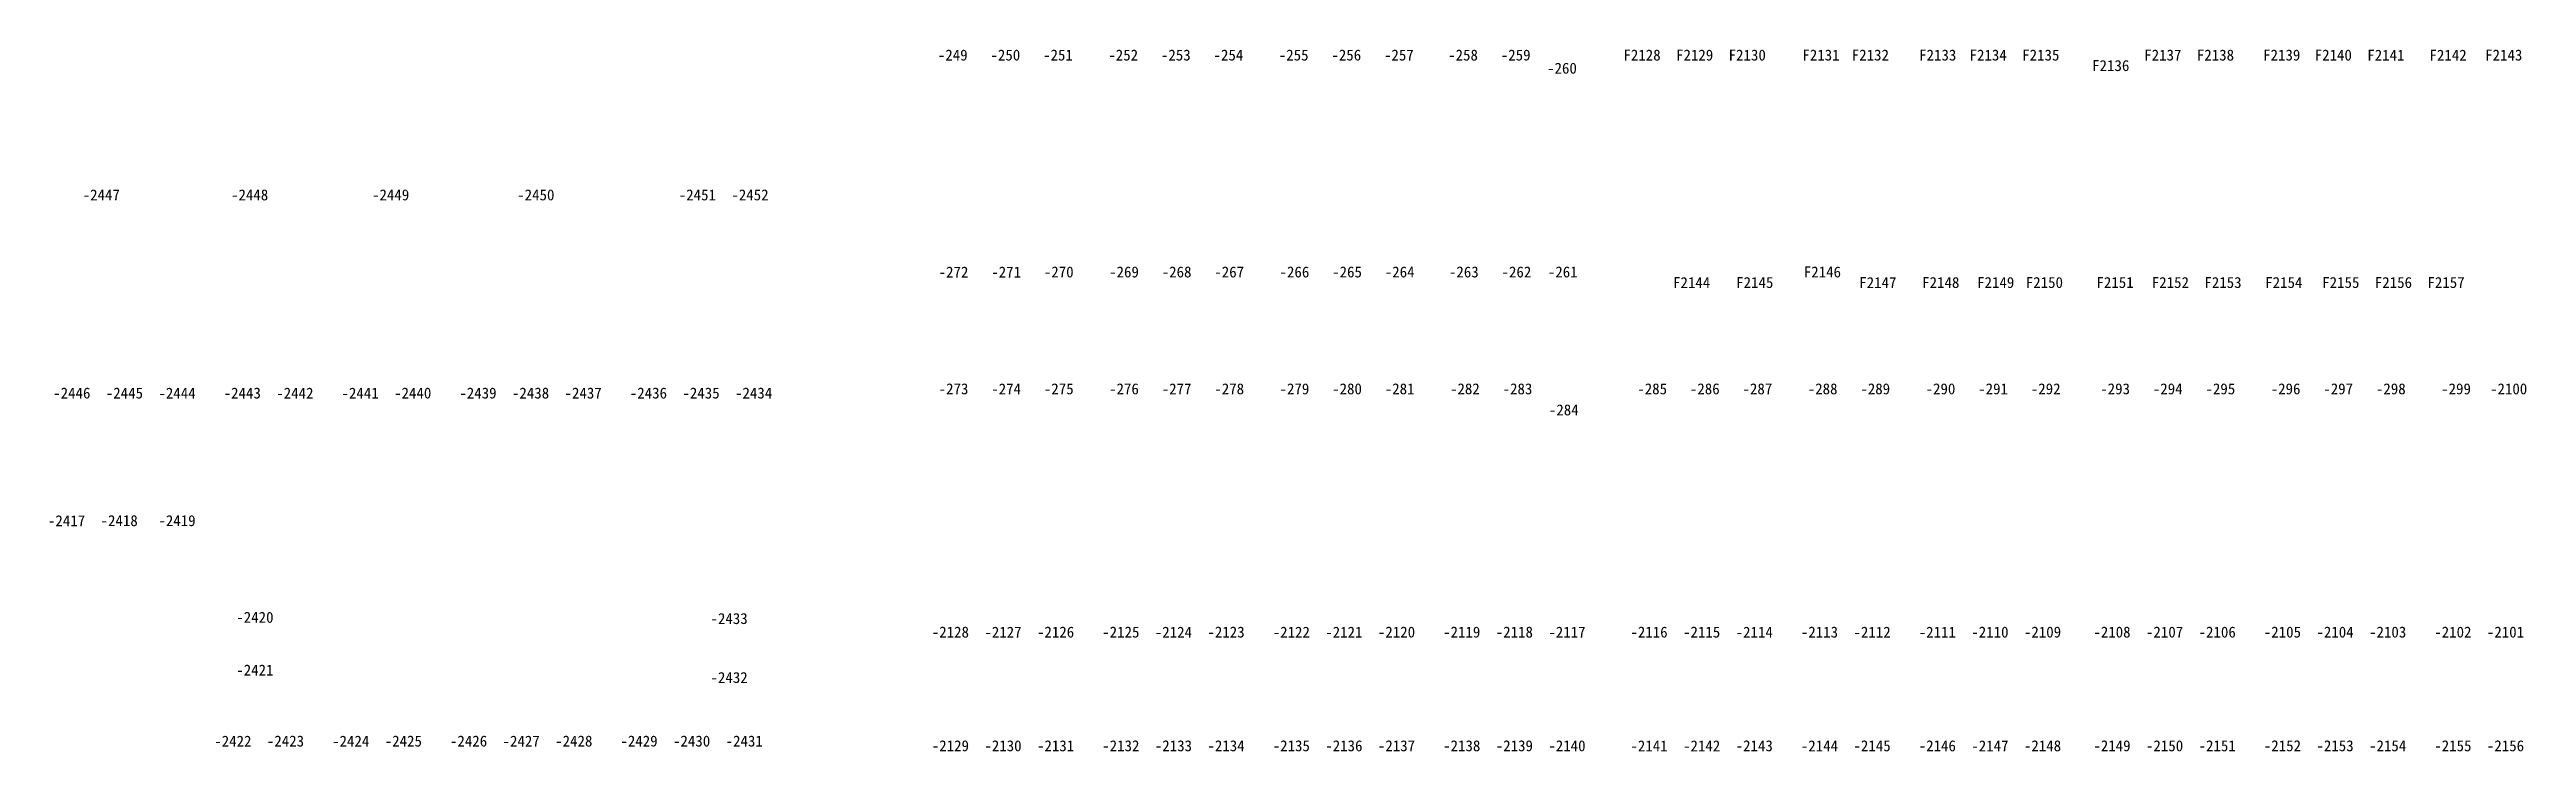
# Model space of a CAD drawing. Header units: millimetres. Extents: x -990709 to 218990, y -633409 to -276709.
# Drawn here: x -990459 to -872753, y -480614 to -447286 of the extents above; entities that cross this region are included whole.
import ezdxf
from ezdxf.enums import TextEntityAlignment as Align

# ---------------------------------------------------------------- set-up
doc = ezdxf.new("R2010")
doc.units = ezdxf.units.MM
doc.header["$LTSCALE"] = 100
doc.layers.add('A-TITLE', color=222, linetype='Continuous')
doc.styles.add('华文细黑', font='STXIHEI.TTF')

msp = doc.modelspace()

# ---------------------------------------------------------------- texts
at = {"layer": 'A-TITLE', "style": '华文细黑'}
for s, p in [('-249', (-947536.8, -447550, 0)), ('-250', (-945036.8, -447550, 0)), ('-251', (-942536.8, -447550, 0)), ('-252', (-939436.8, -447550, 0)), ('-253', (-936936.8, -447550, 0)), ('-254', (-934436.8, -447550, 0)), ('-255', (-931336.8, -447550, 0)), ('-256', (-928836.8, -447550, 0)), ('-257', (-926336.8, -447550, 0)), ('-258', (-923286.8, -447550, 0)), ('-259', (-920786.8, -447550, 0)), ('-260', (-918586.8, -448173.5, 0)), ('F2128', (-914782, -447550, 0)), ('F2129', (-912282, -447550, 0)), ('F2130', (-909782, -447550, 0)), ('F2131', (-906277.7, -447550, 0)), ('F2132', (-903932, -447550, 0)), ('F2133', (-900730.3, -447550, 0)), ('F2134', (-898332, -447550, 0)), ('F2135', (-895832, -447550, 0)), ('F2136', (-892508.7, -448050, 0)), ('F2137', (-890032, -447550, 0)), ('F2138', (-887532, -447550, 0)), ('F2139', (-884383, -447550, 0)), ('F2140', (-881932, -447550, 0)), ('F2141', (-879432, -447550, 0)), ('F2142', (-876476.6, -447550, 0)), ('F2143', (-873832, -447550, 0)), ('-2447', (-988000, -454190)), ('-2448', (-980950, -454190, 0)), ('-2449', (-974250, -454190, 0)), ('-2450', (-967350, -454190, 0)), ('-2451', (-959673.3, -454190, 0)), ('-2452', (-957173.3, -454190, 0)), ('-272', (-947500, -457850, 0)), ('-271', (-945000, -457850, 0)), ('-270', (-942500, -457850, 0)), ('-269', (-939400, -457850, 0)), ('-268', (-936900, -457850, 0)), ('-267', (-934400, -457850, 0)), ('-266', (-931300, -457850, 0)), ('-265', (-928800, -457850, 0)), ('-264', (-926300, -457850, 0)), ('-263', (-923250, -457850, 0)), ('-262', (-920750, -457850)), ('-261', (-918550, -457850)), ('F2146', (-906210.9, -457850, 0)), ('F2144', (-912425.7, -458350, 0)), ('F2145', (-909425.3, -458350, 0)), ('F2147', (-903575.3, -458350, 0)), ('F2148', (-900585.6, -458350, 0)), ('F2149', (-897975.3, -458350, 0)), ('F2150', (-895661.9, -458350, 0)), ('F2151', (-892303.9, -458350, 0)), ('F2152', (-889675.3, -458350, 0)), ('F2153', (-887175.3, -458350, 0)), ('F2154', (-884283.7, -458350, 0)), ('F2155', (-881575.3, -458350, 0)), ('F2156', (-879075.3, -458350, 0)), ('F2157', (-876575.3, -458350, 0)), ('-2446', (-989400, -463600, 0)), ('-2445', (-986900, -463600, 0)), ('-2444', (-984400, -463600, 0)), ('-2443', (-981300, -463600, 0)), ('-2442', (-978800, -463600, 0)), ('-2441', (-975700, -463600, 0)), ('-2440', (-973200, -463600, 0)), ('-2439', (-970100, -463600, 0)), ('-2438', (-967600, -463600, 0)), ('-2437', (-965100, -463600, 0)), ('-2436', (-962000, -463600, 0)), ('-2435', (-959500, -463600, 0)), ('-2434', (-957000, -463600, 0)), ('-273', (-947500, -463400, 0)), ('-274', (-945000, -463400, 0)), ('-275', (-942500, -463400, 0)), ('-276', (-939400, -463400, 0)), ('-277', (-936900, -463400, 0)), ('-278', (-934400, -463400, 0)), ('-279', (-931300, -463400, 0)), ('-280', (-928800, -463400, 0)), ('-281', (-926300, -463400, 0)), ('-282', (-923200, -463400, 0)), ('-283', (-920700, -463400, 0)), ('-285', (-914300, -463400, 0)), ('-286', (-911800, -463400, 0)), ('-287', (-909300, -463400, 0)), ('-288', (-906200, -463400, 0)), ('-289', (-903700, -463400, 0)), ('-290', (-900600, -463400, 0)), ('-291', (-898100, -463400, 0)), ('-292', (-895600, -463400, 0)), ('-293', (-892300, -463400, 0)), ('-294', (-889800, -463400, 0)), ('-295', (-887300, -463400, 0)), ('-296', (-884200, -463400, 0)), ('-297', (-881700, -463400, 0)), ('-298', (-879200, -463400, 0)), ('-299', (-876100, -463400, 0)), ('-2100', (-873600, -463400, 0)), ('-284', (-918500, -464400, 0)), ('-2417', (-989650, -469660)), ('-2418', (-987150, -469660)), ('-2419', (-984400, -469660, 0)), ('-2420', (-980700, -474250)), ('-2433', (-958164.7, -474308.3, 0)), ('-2128', (-947650, -474950, 0)), ('-2127', (-945150, -474950, 0)), ('-2126', (-942650, -474950, 0)), ('-2125', (-939550, -474950, 0)), ('-2124', (-937050, -474950, 0)), ('-2123', (-934550, -474950, 0)), ('-2122', (-931450, -474950, 0)), ('-2121', (-928950, -474950, 0)), ('-2120', (-926450, -474950, 0)), ('-2119', (-923350, -474950, 0)), ('-2118', (-920850, -474950, 0)), ('-2117', (-918350, -474950, 0)), ('-2116', (-914450, -474950, 0)), ('-2115', (-911950, -474950, 0)), ('-2114', (-909450, -474950, 0)), ('-2113', (-906350, -474950)), ('-2112', (-903850, -474950, 0)), ('-2111', (-900750, -474950)), ('-2110', (-898250, -474950)), ('-2109', (-895750, -474950, 0)), ('-2108', (-892450, -474950, 0)), ('-2107', (-889950, -474950)), ('-2106', (-887450, -474950)), ('-2105', (-884350, -474950)), ('-2104', (-881850, -474950)), ('-2103', (-879350, -474950)), ('-2102', (-876250, -474950)), ('-2101', (-873750, -474950)), ('-2421', (-980700, -476750, 0)), ('-2432', (-958164.7, -477108.3, 0)), ('-2422', (-981746, -480125.6, 0)), ('-2423', (-979246, -480125.6, 0)), ('-2424', (-976146, -480125.6, 0)), ('-2425', (-973646, -480125.6, 0)), ('-2426', (-970546, -480125.6, 0)), ('-2427', (-968046, -480125.6, 0)), ('-2428', (-965546, -480125.6, 0)), ('-2429', (-962446, -480125.6, 0)), ('-2430', (-959946, -480125.6, 0)), ('-2431', (-957446, -480125.6, 0)), ('-2129', (-947650, -480350, 0)), ('-2130', (-945150, -480350, 0)), ('-2131', (-942650, -480350, 0)), ('-2132', (-939550, -480350, 0)), ('-2133', (-937050, -480350, 0)), ('-2134', (-934550, -480350, 0)), ('-2135', (-931450, -480350, 0)), ('-2136', (-928950, -480350, 0)), ('-2137', (-926450, -480350, 0)), ('-2138', (-923350, -480350, 0)), ('-2139', (-920850, -480350, 0)), ('-2140', (-918350, -480350, 0)), ('-2141', (-914450, -480350, 0)), ('-2142', (-911950, -480350, 0)), ('-2143', (-909450, -480350, 0)), ('-2144', (-906350, -480350, 0)), ('-2145', (-903850, -480350, 0)), ('-2146', (-900750, -480350, 0)), ('-2147', (-898250, -480350, 0)), ('-2148', (-895750, -480350, 0)), ('-2149', (-892450, -480350, 0)), ('-2150', (-889950, -480350, 0)), ('-2151', (-887450, -480350, 0)), ('-2152', (-884350, -480350, 0)), ('-2153', (-881850, -480350, 0)), ('-2154', (-879350, -480350, 0)), ('-2155', (-876250, -480350, 0)), ('-2156', (-873750, -480350, 0))]:
    msp.add_text(s, height=520, dxfattribs=at).set_placement(p, align=Align.MIDDLE)

doc.saveas('drawing.dxf')
